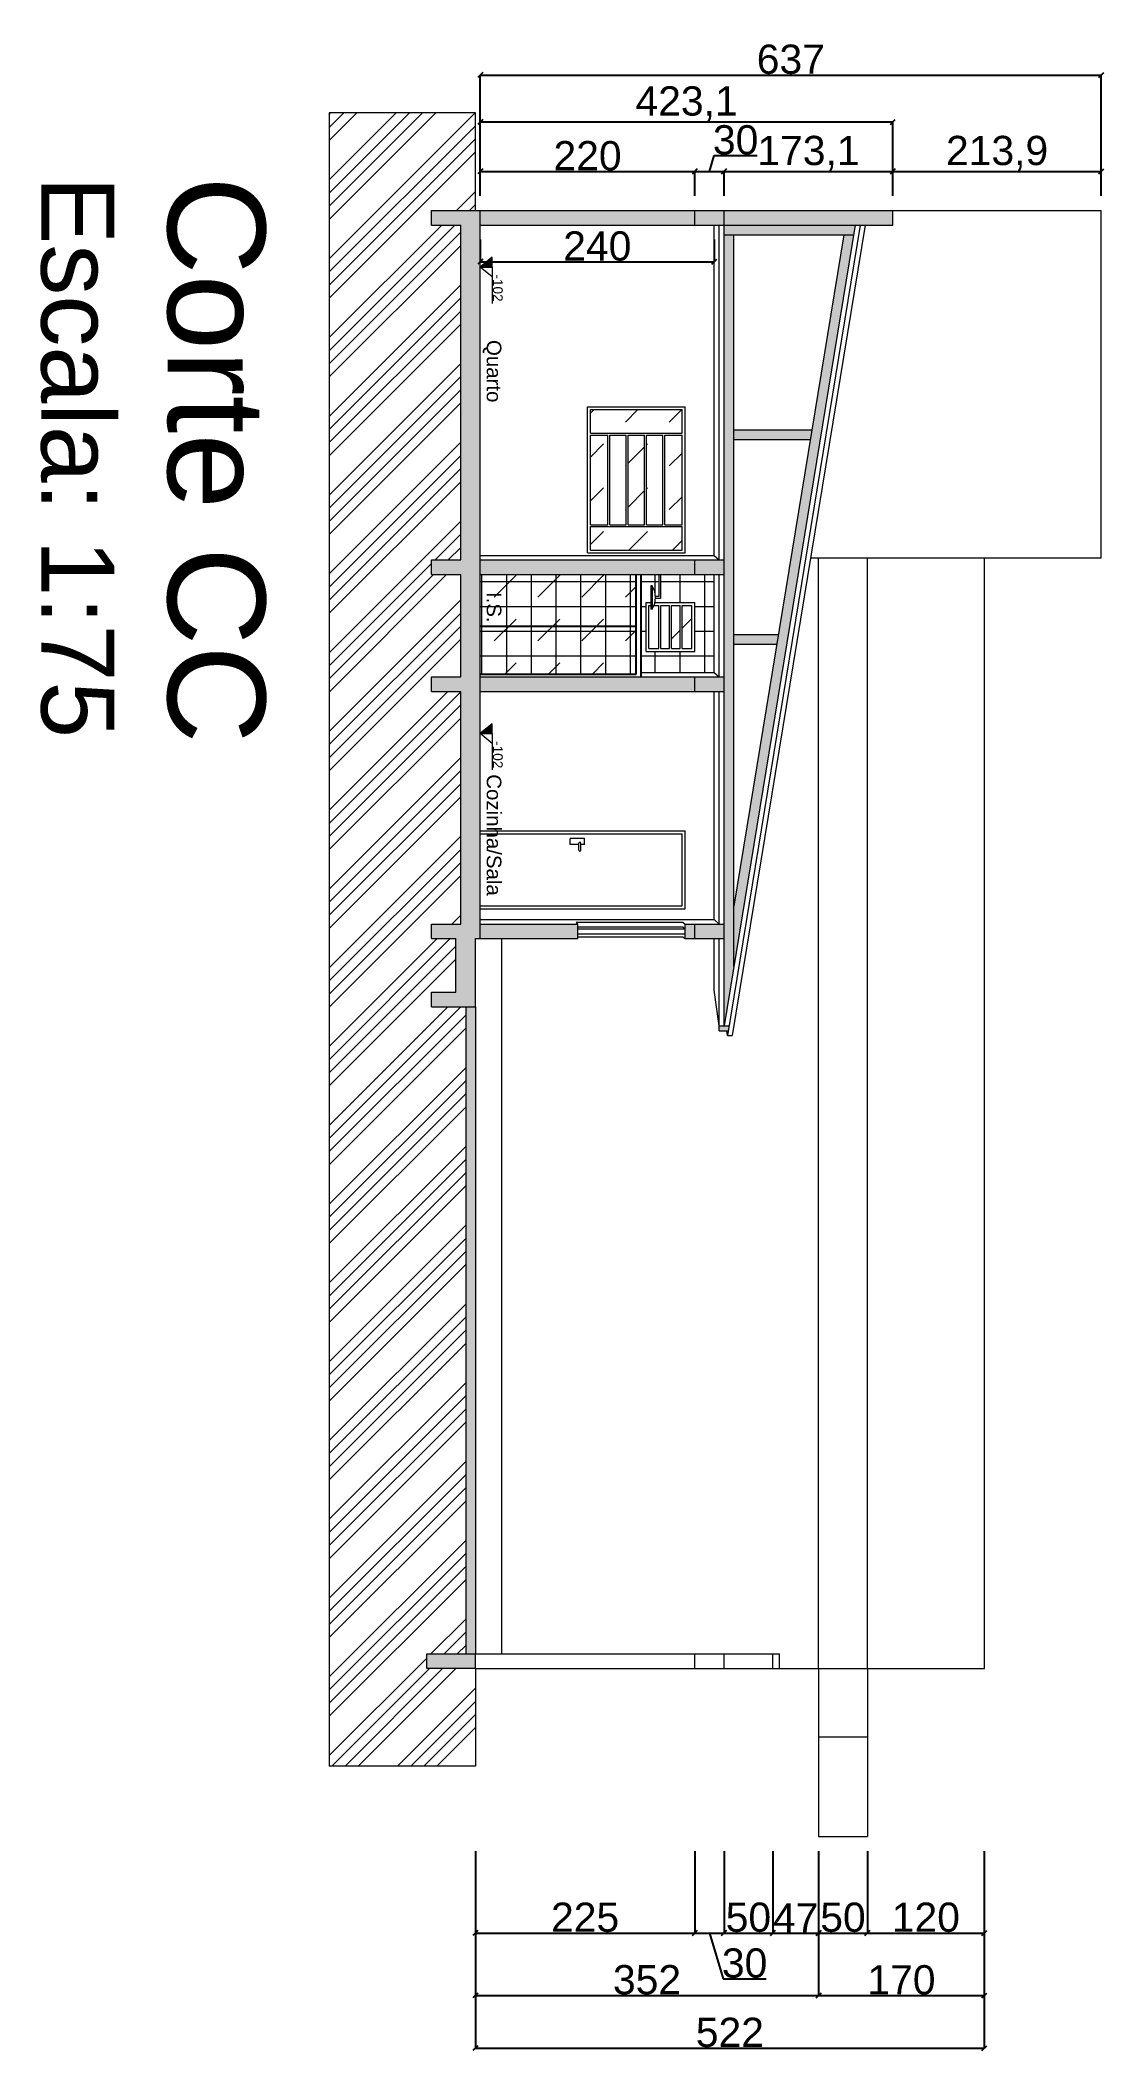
# Model space of a CAD drawing. Header units: millimetres. Extents: x -9997 to 44619, y -1295 to 91103.
# Drawn here: x -9997 to -8906, y 4187 to 6250 of the extents above; entities that cross this region are included whole.
import ezdxf

# ---------------------------------------------------------------- set-up
doc = ezdxf.new("R2010")
doc.units = ezdxf.units.MM
doc.header["$LTSCALE"] = 0.1
doc.layers.get('0').update_dxf_attribs({"lineweight": 5})
for name, color, linetype, lineweight in [('aberturas', 6, 'Continuous', 0), ('alvenaria', 5, 'Continuous', 9), ('alvenaria longe', 253, 'Continuous', 0), ('cota de nivel', 1, 'Continuous', 5), ('Cotas', 250, 'Continuous', 30), ('hachuraAzulejo', 254, 'Continuous', 5), ('Hachuras', 250, 'Continuous', 0), ('Telha Fibrocimento', 252, 'Continuous', 0)]:
    doc.layers.add(name, color=color, linetype=linetype, lineweight=lineweight)
for name, color, linetype in [('ARQ-MOVEIS', 252, 'Continuous'), ('ARQ-NOME-AMBIENTE', 7, 'Continuous'), ('nome de ambiente', 3, 'Continuous')]:
    doc.layers.add(name, color=color, linetype=linetype)
for name, color, linetype, lineweight, true_color in [('corte terreno', 7, 'Continuous', 5, 0x4f342a), ('Forro', 7, 'Continuous', 0, 0x6e4121), ('Madeira Telhado', 7, 'Continuous', 0, 0x924827)]:
    doc.layers.add(name, color=color, linetype=linetype, lineweight=lineweight, true_color=true_color)
doc.styles.get("Standard").update_dxf_attribs({"font": 'arial.ttf'})
doc.styles.add('TITULO-NBC', font='arial.ttf')
doc.dimstyles.new('ISO-25', dxfattribs={"dimtxt": 30, "dimasz": 5, "dimexe": 0, "dimexo": 15, "dimtad": 1, "dimtxsty": 'Standard', "dimblk": 'OBLIQUE', "dimcen": 0, "dimclrd": 7, "dimclre": 7, "dimclrt": 7, "dimadec": 8, "dimazin": 0, "dimtfac": 1, "dimtmove": 0, "dimatfit": 3, "dimldrblk": 'OBLIQUE', "dimfxl": 5, "dimtfillclr": 250, "dimarcsym": 0})
pattern_1 = [(270, (-16782.742, 8844.37), (25.4, -8e-15), []), (360, (-16782.742, 8844.37), (8e-15, 25.4), [])]
pattern_2 = [(225, (-16782.742, 8844.37), (-9e-15, -44.90128), [31.75, -31.75])]

msp = doc.modelspace()

# ---------------------------------------------------------------- texts
at = {"layer": 'ARQ-NOME-AMBIENTE', "color": 5, "transparency": 33554687, "style": 'TITULO-NBC'}
for s, p in [('Quarto', (-9538.834, 5942.675)), ('I.S.', (-9538.834, 5684.139)), ('Cozinha/Sala', (-9538.834, 5497.131))]:
    msp.add_text(s, height=15, rotation=270, dxfattribs=at).set_placement(p)
at = {"layer": 'cota de nivel', "lineweight": 5, "transparency": 33554687, "char_height": 10, "attachment_point": 1, "rotation": 270}
for insert in [(-9522.42, 6009.975), (-9522.42, 5531.163)]:
    msp.add_mtext_dynamic_manual_height_columns('-102', width=13.84742, gutter_width=50, heights=[0], dxfattribs=dict(at, insert=insert))
at = {"layer": 'nome de ambiente', "color": 18, "lineweight": 0, "true_color": 0x000000}
for s, height, p in [('Escala: 1:75', 75, (-9995.738, 6110.747)), ('Corte CC', 100, (-9865.975, 6110.747))]:
    msp.add_text(s, height=height, rotation=270, dxfattribs=at).set_placement(p)

# ---------------------------------------------------------------- blocks, each defined once
blk = doc.blocks.new('_Oblique')
at = {"color": 0, "linetype": 'ByBlock', "lineweight": -2}
blk.add_line((-0.5, -0.5), (0.5, 0.5), dxfattribs=at)
blk = doc.blocks.new('*D179')
at = {"layer": 'alvenaria', "color": 7, "linetype": 'ByBlock', "lineweight": -2, "transparency": 16777216}
for p, q in [((-9545.4, 6090.6), (-9545.4, 6115.6)), ((-9325.4, 6090.6), (-9325.4, 6115.6))]:
    blk.add_line(p, q, dxfattribs=at)
at = {"layer": 'alvenaria', "color": 7, "lineweight": -2, "transparency": 16777216}
blk.add_line((-9545.4, 6115.6), (-9325.4, 6115.6), dxfattribs=at)
at = {"layer": 'Defpoints', "color": 0, "linetype": 'ByBlock', "transparency": 16777216}
for p in [(-9325.4, 6115.6), (-9545.4, 6075.6), (-9325.4, 6075.6)]:
    blk.add_point(p, dxfattribs=at)
at = {"layer": 'alvenaria', "color": 7, "linetype": 'ByBlock', "lineweight": -2, "transparency": 16777216, "xscale": 5, "yscale": 5, "zscale": 5, "rotation": 180}
blk.add_blockref('_Oblique', (-9545.4, 6115.6), dxfattribs=at)
at = {"layer": 'alvenaria', "color": 7, "linetype": 'ByBlock', "lineweight": -2, "transparency": 16777216, "xscale": 5, "yscale": 5, "zscale": 5}
blk.add_blockref('_Oblique', (-9325.4, 6115.6), dxfattribs=at)
at = {"layer": 'alvenaria', "color": 7, "linetype": 'ByBlock', "transparency": 16777216, "insert": (-9435.4, 6131.5), "char_height": 30, "attachment_point": 5}
blk.add_mtext('220', dxfattribs=at)
blk = doc.blocks.new('*D180')
at = {"layer": 'alvenaria', "color": 7, "lineweight": -2, "transparency": 16777216}
for p, q in [((-9310.4, 6115.6), (-9305.5, 6131.9)), ((-9305.5, 6131.9), (-9261.4, 6131.9)), ((-9325.4, 6115.6), (-9295.4, 6115.6))]:
    blk.add_line(p, q, dxfattribs=at)
at = {"layer": 'alvenaria', "color": 7, "linetype": 'ByBlock', "lineweight": -2, "transparency": 16777216}
for p, q in [((-9325.4, 6090.6), (-9325.4, 6115.6)), ((-9295.4, 6090.6), (-9295.4, 6115.6))]:
    blk.add_line(p, q, dxfattribs=at)
at = {"layer": 'Defpoints', "color": 0, "linetype": 'ByBlock', "transparency": 16777216}
for p in [(-9295.4, 6115.6), (-9325.4, 6075.6), (-9295.4, 6075.6)]:
    blk.add_point(p, dxfattribs=at)
at = {"layer": 'alvenaria', "color": 7, "linetype": 'ByBlock', "lineweight": -2, "transparency": 16777216, "xscale": 5, "yscale": 5, "zscale": 5, "rotation": 180}
blk.add_blockref('_Oblique', (-9325.4, 6115.6), dxfattribs=at)
at = {"layer": 'alvenaria', "color": 7, "linetype": 'ByBlock', "lineweight": -2, "transparency": 16777216, "xscale": 5, "yscale": 5, "zscale": 5}
blk.add_blockref('_Oblique', (-9295.4, 6115.6), dxfattribs=at)
at = {"layer": 'alvenaria', "color": 7, "linetype": 'ByBlock', "transparency": 16777216, "insert": (-9283.5, 6147.8), "char_height": 30, "attachment_point": 5}
blk.add_mtext('30', dxfattribs=at)
blk = doc.blocks.new('*D181')
at = {"layer": 'alvenaria', "color": 7, "linetype": 'ByBlock', "lineweight": -2, "transparency": 16777216}
for p, q in [((-9295.4, 6090.6), (-9295.4, 6115.6)), ((-9122.3, 6090.6), (-9122.3, 6115.6))]:
    blk.add_line(p, q, dxfattribs=at)
at = {"layer": 'alvenaria', "color": 7, "lineweight": -2, "transparency": 16777216}
blk.add_line((-9295.4, 6115.6), (-9122.3, 6115.6), dxfattribs=at)
at = {"layer": 'Defpoints', "color": 0, "linetype": 'ByBlock', "transparency": 16777216}
for p in [(-9122.3, 6115.6), (-9295.4, 6075.6), (-9122.3, 6075.6)]:
    blk.add_point(p, dxfattribs=at)
at = {"layer": 'alvenaria', "color": 7, "linetype": 'ByBlock', "lineweight": -2, "transparency": 16777216, "xscale": 5, "yscale": 5, "zscale": 5, "rotation": 180}
blk.add_blockref('_Oblique', (-9295.4, 6115.6), dxfattribs=at)
at = {"layer": 'alvenaria', "color": 7, "linetype": 'ByBlock', "lineweight": -2, "transparency": 16777216, "xscale": 5, "yscale": 5, "zscale": 5}
blk.add_blockref('_Oblique', (-9122.3, 6115.6), dxfattribs=at)
at = {"layer": 'alvenaria', "color": 7, "linetype": 'ByBlock', "transparency": 16777216, "insert": (-9208.8, 6134.3), "char_height": 30, "attachment_point": 5}
blk.add_mtext('173,1', dxfattribs=at)
blk = doc.blocks.new('*D182')
at = {"layer": 'alvenaria', "color": 7, "linetype": 'ByBlock', "lineweight": -2, "transparency": 16777216}
for p, q in [((-9122.3, 6090.6), (-9122.3, 6115.6)), ((-8908.4, 6090.6), (-8908.4, 6115.6))]:
    blk.add_line(p, q, dxfattribs=at)
at = {"layer": 'alvenaria', "color": 7, "lineweight": -2, "transparency": 16777216}
blk.add_line((-9122.3, 6115.6), (-8908.4, 6115.6), dxfattribs=at)
at = {"layer": 'Defpoints', "color": 0, "linetype": 'ByBlock', "transparency": 16777216}
for p in [(-8908.4, 6115.6), (-9122.3, 6075.6), (-8908.4, 6075.6)]:
    blk.add_point(p, dxfattribs=at)
at = {"layer": 'alvenaria', "color": 7, "linetype": 'ByBlock', "lineweight": -2, "transparency": 16777216, "xscale": 5, "yscale": 5, "zscale": 5, "rotation": 180}
blk.add_blockref('_Oblique', (-9122.3, 6115.6), dxfattribs=at)
at = {"layer": 'alvenaria', "color": 7, "linetype": 'ByBlock', "lineweight": -2, "transparency": 16777216, "xscale": 5, "yscale": 5, "zscale": 5}
blk.add_blockref('_Oblique', (-8908.4, 6115.6), dxfattribs=at)
at = {"layer": 'alvenaria', "color": 7, "linetype": 'ByBlock', "transparency": 16777216, "insert": (-9015.3, 6134.3), "char_height": 30, "attachment_point": 5}
blk.add_mtext('213,9', dxfattribs=at)
blk = doc.blocks.new('*D183')
at = {"layer": 'alvenaria', "color": 7, "linetype": 'ByBlock', "lineweight": -2, "transparency": 16777216}
for p, q in [((-9545.4, 6090.6), (-9545.4, 6166.4)), ((-9122.3, 6090.6), (-9122.3, 6166.4))]:
    blk.add_line(p, q, dxfattribs=at)
at = {"layer": 'alvenaria', "color": 7, "lineweight": -2, "transparency": 16777216}
blk.add_line((-9545.4, 6166.4), (-9122.3, 6166.4), dxfattribs=at)
at = {"layer": 'Defpoints', "color": 0, "linetype": 'ByBlock', "transparency": 16777216}
for p in [(-9122.3, 6166.4), (-9545.4, 6075.6), (-9122.3, 6075.6)]:
    blk.add_point(p, dxfattribs=at)
at = {"layer": 'alvenaria', "color": 7, "linetype": 'ByBlock', "lineweight": -2, "transparency": 16777216, "xscale": 5, "yscale": 5, "zscale": 5, "rotation": 180}
blk.add_blockref('_Oblique', (-9545.4, 6166.4), dxfattribs=at)
at = {"layer": 'alvenaria', "color": 7, "linetype": 'ByBlock', "lineweight": -2, "transparency": 16777216, "xscale": 5, "yscale": 5, "zscale": 5}
blk.add_blockref('_Oblique', (-9122.3, 6166.4), dxfattribs=at)
at = {"layer": 'alvenaria', "color": 7, "linetype": 'ByBlock', "transparency": 16777216, "insert": (-9333.8, 6185.1), "char_height": 30, "attachment_point": 5}
blk.add_mtext('423,1', dxfattribs=at)
blk = doc.blocks.new('*D184')
at = {"layer": 'alvenaria', "color": 7, "linetype": 'ByBlock', "lineweight": -2, "transparency": 16777216}
for p, q in [((-9545.4, 6090.6), (-9545.4, 6214.5)), ((-8908.4, 6090.6), (-8908.4, 6214.5))]:
    blk.add_line(p, q, dxfattribs=at)
at = {"layer": 'alvenaria', "color": 7, "lineweight": -2, "transparency": 16777216}
blk.add_line((-9545.4, 6214.5), (-8908.4, 6214.5), dxfattribs=at)
at = {"layer": 'Defpoints', "color": 0, "linetype": 'ByBlock', "transparency": 16777216}
for p in [(-8908.4, 6214.5), (-9545.4, 6075.6), (-8908.4, 6075.6)]:
    blk.add_point(p, dxfattribs=at)
at = {"layer": 'alvenaria', "color": 7, "linetype": 'ByBlock', "lineweight": -2, "transparency": 16777216, "xscale": 5, "yscale": 5, "zscale": 5, "rotation": 180}
blk.add_blockref('_Oblique', (-9545.4, 6214.5), dxfattribs=at)
at = {"layer": 'alvenaria', "color": 7, "linetype": 'ByBlock', "lineweight": -2, "transparency": 16777216, "xscale": 5, "yscale": 5, "zscale": 5}
blk.add_blockref('_Oblique', (-8908.4, 6214.5), dxfattribs=at)
at = {"layer": 'alvenaria', "color": 7, "linetype": 'ByBlock', "transparency": 16777216, "insert": (-9226.9, 6230.5), "char_height": 30, "attachment_point": 5}
blk.add_mtext('637', dxfattribs=at)
blk = doc.blocks.new('*D185')
at = {"layer": 'alvenaria', "color": 7, "linetype": 'ByBlock', "lineweight": -2, "transparency": 16777216}
for p, q in [((-9545.4, 6045.6), (-9545.4, 6023)), ((-9305.4, 6045.6), (-9305.4, 6023))]:
    blk.add_line(p, q, dxfattribs=at)
at = {"layer": 'alvenaria', "color": 7, "lineweight": -2, "transparency": 16777216}
blk.add_line((-9545.4, 6023), (-9305.4, 6023), dxfattribs=at)
at = {"layer": 'Defpoints', "color": 0, "linetype": 'ByBlock', "transparency": 16777216}
for p in [(-9545.4, 6060.6), (-9305.4, 6060.6), (-9305.4, 6023)]:
    blk.add_point(p, dxfattribs=at)
at = {"layer": 'alvenaria', "color": 7, "linetype": 'ByBlock', "lineweight": -2, "transparency": 16777216, "xscale": 5, "yscale": 5, "zscale": 5, "rotation": 180}
blk.add_blockref('_Oblique', (-9545.4, 6023), dxfattribs=at)
at = {"layer": 'alvenaria', "color": 7, "linetype": 'ByBlock', "lineweight": -2, "transparency": 16777216, "xscale": 5, "yscale": 5, "zscale": 5}
blk.add_blockref('_Oblique', (-9305.4, 6023), dxfattribs=at)
at = {"layer": 'alvenaria', "color": 7, "linetype": 'ByBlock', "transparency": 16777216, "insert": (-9425.4, 6038.9), "char_height": 30, "attachment_point": 5}
blk.add_mtext('240', dxfattribs=at)
blk = doc.blocks.new('*D160')
at = {"layer": 'alvenaria', "color": 7, "linetype": 'ByBlock', "lineweight": -2, "transparency": 16777216}
for p, q in [((-9550.4, 4392.5), (-9550.4, 4308.4)), ((-9325.4, 4392.5), (-9325.4, 4308.4))]:
    blk.add_line(p, q, dxfattribs=at)
at = {"layer": 'alvenaria', "color": 7, "lineweight": -2, "transparency": 16777216}
blk.add_line((-9550.4, 4308.4), (-9325.4, 4308.4), dxfattribs=at)
at = {"layer": 'Defpoints', "color": 0, "linetype": 'ByBlock', "transparency": 16777216}
for p in [(-9550.4, 4407.5), (-9325.4, 4407.5), (-9325.4, 4308.4)]:
    blk.add_point(p, dxfattribs=at)
at = {"layer": 'alvenaria', "color": 7, "linetype": 'ByBlock', "lineweight": -2, "transparency": 16777216, "xscale": 5, "yscale": 5, "zscale": 5, "rotation": 180}
blk.add_blockref('_Oblique', (-9550.4, 4308.4), dxfattribs=at)
at = {"layer": 'alvenaria', "color": 7, "linetype": 'ByBlock', "lineweight": -2, "transparency": 16777216, "xscale": 5, "yscale": 5, "zscale": 5}
blk.add_blockref('_Oblique', (-9325.4, 4308.4), dxfattribs=at)
at = {"layer": 'alvenaria', "color": 7, "linetype": 'ByBlock', "transparency": 16777216, "insert": (-9437.9, 4324.4), "char_height": 30, "attachment_point": 5}
blk.add_mtext('225', dxfattribs=at)
blk = doc.blocks.new('*D161')
at = {"layer": 'alvenaria', "color": 7, "linetype": 'ByBlock', "lineweight": -2, "transparency": 16777216}
for p, q in [((-9325.4, 4392.5), (-9325.4, 4308.4)), ((-9295.4, 4392.5), (-9295.4, 4308.4))]:
    blk.add_line(p, q, dxfattribs=at)
at = {"layer": 'alvenaria', "color": 7, "lineweight": -2, "transparency": 16777216}
for p, q in [((-9325.4, 4308.4), (-9295.4, 4308.4)), ((-9310.4, 4308.4), (-9296.3, 4261.5)), ((-9296.3, 4261.5), (-9252.2, 4261.5))]:
    blk.add_line(p, q, dxfattribs=at)
at = {"layer": 'Defpoints', "color": 0, "linetype": 'ByBlock', "transparency": 16777216}
for p in [(-9325.4, 4407.5), (-9295.4, 4407.5), (-9295.4, 4308.4)]:
    blk.add_point(p, dxfattribs=at)
at = {"layer": 'alvenaria', "color": 7, "linetype": 'ByBlock', "lineweight": -2, "transparency": 16777216, "xscale": 5, "yscale": 5, "zscale": 5, "rotation": 180}
blk.add_blockref('_Oblique', (-9325.4, 4308.4), dxfattribs=at)
at = {"layer": 'alvenaria', "color": 7, "linetype": 'ByBlock', "lineweight": -2, "transparency": 16777216, "xscale": 5, "yscale": 5, "zscale": 5}
blk.add_blockref('_Oblique', (-9295.4, 4308.4), dxfattribs=at)
at = {"layer": 'alvenaria', "color": 7, "linetype": 'ByBlock', "transparency": 16777216, "insert": (-9274.3, 4277.4), "char_height": 30, "attachment_point": 5}
blk.add_mtext('30', dxfattribs=at)
blk = doc.blocks.new('*D162')
at = {"layer": 'alvenaria', "color": 7, "linetype": 'ByBlock', "lineweight": -2, "transparency": 16777216}
for p, q in [((-9295.4, 4392.5), (-9295.4, 4308.4)), ((-9245.4, 4392.5), (-9245.4, 4308.4))]:
    blk.add_line(p, q, dxfattribs=at)
at = {"layer": 'alvenaria', "color": 7, "lineweight": -2, "transparency": 16777216}
blk.add_line((-9295.4, 4308.4), (-9245.4, 4308.4), dxfattribs=at)
at = {"layer": 'Defpoints', "color": 0, "linetype": 'ByBlock', "transparency": 16777216}
for p in [(-9295.4, 4407.5), (-9245.4, 4407.5), (-9245.4, 4308.4)]:
    blk.add_point(p, dxfattribs=at)
at = {"layer": 'alvenaria', "color": 7, "linetype": 'ByBlock', "lineweight": -2, "transparency": 16777216, "xscale": 5, "yscale": 5, "zscale": 5, "rotation": 180}
blk.add_blockref('_Oblique', (-9295.4, 4308.4), dxfattribs=at)
at = {"layer": 'alvenaria', "color": 7, "linetype": 'ByBlock', "lineweight": -2, "transparency": 16777216, "xscale": 5, "yscale": 5, "zscale": 5}
blk.add_blockref('_Oblique', (-9245.4, 4308.4), dxfattribs=at)
at = {"layer": 'alvenaria', "color": 7, "linetype": 'ByBlock', "transparency": 16777216, "insert": (-9270.4, 4324.4), "char_height": 30, "attachment_point": 5}
blk.add_mtext('50', dxfattribs=at)
blk = doc.blocks.new('*D186')
at = {"layer": 'alvenaria', "color": 7, "linetype": 'ByBlock', "lineweight": -2, "transparency": 16777216}
for p, q in [((-9245.4, 4392.5), (-9245.4, 4308.4)), ((-9198.4, 4392.5), (-9198.4, 4308.4))]:
    blk.add_line(p, q, dxfattribs=at)
at = {"layer": 'alvenaria', "color": 7, "lineweight": -2, "transparency": 16777216}
blk.add_line((-9245.4, 4308.4), (-9198.4, 4308.4), dxfattribs=at)
at = {"layer": 'Defpoints', "color": 0, "linetype": 'ByBlock', "transparency": 16777216}
for p in [(-9245.4, 4407.5), (-9198.4, 4407.5), (-9198.4, 4308.4)]:
    blk.add_point(p, dxfattribs=at)
at = {"layer": 'alvenaria', "color": 7, "linetype": 'ByBlock', "lineweight": -2, "transparency": 16777216, "xscale": 5, "yscale": 5, "zscale": 5, "rotation": 180}
blk.add_blockref('_Oblique', (-9245.4, 4308.4), dxfattribs=at)
at = {"layer": 'alvenaria', "color": 7, "linetype": 'ByBlock', "lineweight": -2, "transparency": 16777216, "xscale": 5, "yscale": 5, "zscale": 5}
blk.add_blockref('_Oblique', (-9198.4, 4308.4), dxfattribs=at)
at = {"layer": 'alvenaria', "color": 7, "linetype": 'ByBlock', "transparency": 16777216, "insert": (-9221.9, 4324), "char_height": 30, "attachment_point": 5}
blk.add_mtext('47', dxfattribs=at)
blk = doc.blocks.new('*D187')
at = {"layer": 'alvenaria', "color": 7, "linetype": 'ByBlock', "lineweight": -2, "transparency": 16777216}
for p, q in [((-9198.4, 4392.5), (-9198.4, 4308.4)), ((-9148.4, 4392.5), (-9148.4, 4308.4))]:
    blk.add_line(p, q, dxfattribs=at)
at = {"layer": 'alvenaria', "color": 7, "lineweight": -2, "transparency": 16777216}
blk.add_line((-9198.4, 4308.4), (-9148.4, 4308.4), dxfattribs=at)
at = {"layer": 'Defpoints', "color": 0, "linetype": 'ByBlock', "transparency": 16777216}
for p in [(-9198.4, 4407.5), (-9148.4, 4407.5), (-9148.4, 4308.4)]:
    blk.add_point(p, dxfattribs=at)
at = {"layer": 'alvenaria', "color": 7, "linetype": 'ByBlock', "lineweight": -2, "transparency": 16777216, "xscale": 5, "yscale": 5, "zscale": 5, "rotation": 180}
blk.add_blockref('_Oblique', (-9198.4, 4308.4), dxfattribs=at)
at = {"layer": 'alvenaria', "color": 7, "linetype": 'ByBlock', "lineweight": -2, "transparency": 16777216, "xscale": 5, "yscale": 5, "zscale": 5}
blk.add_blockref('_Oblique', (-9148.4, 4308.4), dxfattribs=at)
at = {"layer": 'alvenaria', "color": 7, "linetype": 'ByBlock', "transparency": 16777216, "insert": (-9173.4, 4324.4), "char_height": 30, "attachment_point": 5}
blk.add_mtext('50', dxfattribs=at)
blk = doc.blocks.new('*D188')
at = {"layer": 'alvenaria', "color": 7, "linetype": 'ByBlock', "lineweight": -2, "transparency": 16777216}
for p, q in [((-9148.4, 4392.5), (-9148.4, 4308.4)), ((-9028.4, 4392.5), (-9028.4, 4308.4))]:
    blk.add_line(p, q, dxfattribs=at)
at = {"layer": 'alvenaria', "color": 7, "lineweight": -2, "transparency": 16777216}
blk.add_line((-9148.4, 4308.4), (-9028.4, 4308.4), dxfattribs=at)
at = {"layer": 'Defpoints', "color": 0, "linetype": 'ByBlock', "transparency": 16777216}
for p in [(-9148.4, 4407.5), (-9028.4, 4407.5), (-9028.4, 4308.4)]:
    blk.add_point(p, dxfattribs=at)
at = {"layer": 'alvenaria', "color": 7, "linetype": 'ByBlock', "lineweight": -2, "transparency": 16777216, "xscale": 5, "yscale": 5, "zscale": 5, "rotation": 180}
blk.add_blockref('_Oblique', (-9148.4, 4308.4), dxfattribs=at)
at = {"layer": 'alvenaria', "color": 7, "linetype": 'ByBlock', "lineweight": -2, "transparency": 16777216, "xscale": 5, "yscale": 5, "zscale": 5}
blk.add_blockref('_Oblique', (-9028.4, 4308.4), dxfattribs=at)
at = {"layer": 'alvenaria', "color": 7, "linetype": 'ByBlock', "transparency": 16777216, "insert": (-9088.4, 4324.4), "char_height": 30, "attachment_point": 5}
blk.add_mtext('120', dxfattribs=at)
blk = doc.blocks.new('*D189')
at = {"layer": 'alvenaria', "color": 7, "linetype": 'ByBlock', "lineweight": -2, "transparency": 16777216}
for p, q in [((-9550.4, 4392.5), (-9550.4, 4244.3)), ((-9198.4, 4392.5), (-9198.4, 4244.3))]:
    blk.add_line(p, q, dxfattribs=at)
at = {"layer": 'alvenaria', "color": 7, "lineweight": -2, "transparency": 16777216}
blk.add_line((-9550.4, 4244.3), (-9198.4, 4244.3), dxfattribs=at)
at = {"layer": 'Defpoints', "color": 0, "linetype": 'ByBlock', "transparency": 16777216}
for p in [(-9550.4, 4407.5), (-9198.4, 4407.5), (-9198.4, 4244.3)]:
    blk.add_point(p, dxfattribs=at)
at = {"layer": 'alvenaria', "color": 7, "linetype": 'ByBlock', "lineweight": -2, "transparency": 16777216, "xscale": 5, "yscale": 5, "zscale": 5, "rotation": 180}
blk.add_blockref('_Oblique', (-9550.4, 4244.3), dxfattribs=at)
at = {"layer": 'alvenaria', "color": 7, "linetype": 'ByBlock', "lineweight": -2, "transparency": 16777216, "xscale": 5, "yscale": 5, "zscale": 5}
blk.add_blockref('_Oblique', (-9198.4, 4244.3), dxfattribs=at)
at = {"layer": 'alvenaria', "color": 7, "linetype": 'ByBlock', "transparency": 16777216, "insert": (-9374.4, 4260.3), "char_height": 30, "attachment_point": 5}
blk.add_mtext('352', dxfattribs=at)
blk = doc.blocks.new('*D190')
at = {"layer": 'alvenaria', "color": 7, "linetype": 'ByBlock', "lineweight": -2, "transparency": 16777216}
for p, q in [((-9198.4, 4392.5), (-9198.4, 4244.3)), ((-9028.4, 4392.5), (-9028.4, 4244.3))]:
    blk.add_line(p, q, dxfattribs=at)
at = {"layer": 'alvenaria', "color": 7, "lineweight": -2, "transparency": 16777216}
blk.add_line((-9198.4, 4244.3), (-9028.4, 4244.3), dxfattribs=at)
at = {"layer": 'Defpoints', "color": 0, "linetype": 'ByBlock', "transparency": 16777216}
for p in [(-9198.4, 4407.5), (-9028.4, 4407.5), (-9028.4, 4244.3)]:
    blk.add_point(p, dxfattribs=at)
at = {"layer": 'alvenaria', "color": 7, "linetype": 'ByBlock', "lineweight": -2, "transparency": 16777216, "xscale": 5, "yscale": 5, "zscale": 5, "rotation": 180}
blk.add_blockref('_Oblique', (-9198.4, 4244.3), dxfattribs=at)
at = {"layer": 'alvenaria', "color": 7, "linetype": 'ByBlock', "lineweight": -2, "transparency": 16777216, "xscale": 5, "yscale": 5, "zscale": 5}
blk.add_blockref('_Oblique', (-9028.4, 4244.3), dxfattribs=at)
at = {"layer": 'alvenaria', "color": 7, "linetype": 'ByBlock', "transparency": 16777216, "insert": (-9113.4, 4260.2), "char_height": 30, "attachment_point": 5}
blk.add_mtext('170', dxfattribs=at)
blk = doc.blocks.new('*D191')
at = {"layer": 'alvenaria', "color": 7, "linetype": 'ByBlock', "lineweight": -2, "transparency": 16777216}
for p, q in [((-9550.4, 4392.5), (-9550.4, 4190.3)), ((-9028.4, 4392.5), (-9028.4, 4190.3))]:
    blk.add_line(p, q, dxfattribs=at)
at = {"layer": 'alvenaria', "color": 7, "lineweight": -2, "transparency": 16777216}
blk.add_line((-9550.4, 4190.3), (-9028.4, 4190.3), dxfattribs=at)
at = {"layer": 'Defpoints', "color": 0, "linetype": 'ByBlock', "transparency": 16777216}
for p in [(-9550.4, 4407.5), (-9028.4, 4407.5), (-9028.4, 4190.3)]:
    blk.add_point(p, dxfattribs=at)
at = {"layer": 'alvenaria', "color": 7, "linetype": 'ByBlock', "lineweight": -2, "transparency": 16777216, "xscale": 5, "yscale": 5, "zscale": 5, "rotation": 180}
blk.add_blockref('_Oblique', (-9550.4, 4190.3), dxfattribs=at)
at = {"layer": 'alvenaria', "color": 7, "linetype": 'ByBlock', "lineweight": -2, "transparency": 16777216, "xscale": 5, "yscale": 5, "zscale": 5}
blk.add_blockref('_Oblique', (-9028.4, 4190.3), dxfattribs=at)
at = {"layer": 'alvenaria', "color": 7, "linetype": 'ByBlock', "transparency": 16777216, "insert": (-9289.4, 4206.3), "char_height": 30, "attachment_point": 5}
blk.add_mtext('522', dxfattribs=at)

# ---------------------------------------------------------------- dimensions: what is measured, and where the dimension line sits
at = {"layer": 'alvenaria', "color": 30, "linetype": 'ByBlock', "true_color": 0xf26722}
for base, p1, p2, picture, middle in [((-8908.393, 6214.544), (-9545.393, 6075.602), (-8908.393, 6075.602), '*D184', (-9226.893, 6230.496)), ((-9122.29, 6166.444), (-9545.393, 6075.602), (-9122.29, 6075.602), '*D183', (-9333.841, 6185.097)), ((-9325.393, 6115.602), (-9545.393, 6075.602), (-9325.393, 6075.602), '*D179', (-9435.393, 6131.544)), ((-9305.393, 6022.962), (-9545.393, 6060.602), (-9305.393, 6060.602), '*D185', (-9425.393, 6038.904)), ((-9325.393, 4308.417), (-9550.393, 4407.457), (-9325.393, 4407.457), '*D160', (-9437.893, 4324.359)), ((-9028.393, 4190.314), (-9550.393, 4407.457), (-9028.393, 4407.457), '*D191', (-9289.393, 4206.256))]:
    dim = msp.add_linear_dim(base=base, p1=p1, p2=p2, dimstyle='ISO-25', dxfattribs=at)
    dim.commit()
    dim.dimension.update_dxf_attribs({"geometry": picture, "text_midpoint": middle})
for base, p1, p2, picture, middle in [((-9295.393, 6115.602), (-9325.393, 6075.602), (-9295.393, 6075.602), '*D180', (-9304.888, 6147.819)), ((-9122.29, 6115.602), (-9295.393, 6075.602), (-9122.29, 6075.602), '*D181', (-9208.841, 6134.255)), ((-8908.393, 6115.602), (-9122.29, 6075.602), (-8908.393, 6075.602), '*D182', (-9015.341, 6134.255)), ((-9295.393, 4308.417), (-9325.393, 4407.457), (-9295.393, 4407.457), '*D161', (-9295.692, 4277.449)), ((-9245.393, 4308.417), (-9295.393, 4407.457), (-9245.393, 4407.457), '*D162', (-9270.393, 4324.359)), ((-9198.393, 4308.417), (-9245.393, 4407.457), (-9198.393, 4407.457), '*D186', (-9221.893, 4324.042)), ((-9148.393, 4308.417), (-9198.393, 4407.457), (-9148.393, 4407.457), '*D187', (-9173.393, 4324.359)), ((-9028.393, 4244.3), (-9198.393, 4407.457), (-9028.393, 4407.457), '*D190', (-9113.393, 4260.243)), ((-9028.393, 4308.417), (-9148.393, 4407.457), (-9028.393, 4407.457), '*D188', (-9088.393, 4324.359))]:
    dim = msp.add_linear_dim(base=base, p1=p1, p2=p2, dimstyle='ISO-25', override={"dimtmove": 1}, dxfattribs=at)
    dim.commit()
    dim.dimension.update_dxf_attribs({"geometry": picture, "text_midpoint": middle})
dim = msp.add_linear_dim(base=(-9198.393, 4244.3), p1=(-9550.393, 4407.457), p2=(-9198.393, 4407.457), dimstyle='ISO-25', dxfattribs=at)
dim.commit()
dim.dimension.update_dxf_attribs({"geometry": '*D189', "text_midpoint": (-9374.393, 4244.3), "dimtype": 160})

# ---------------------------------------------------------------- hatches: boundary and pattern name
at = {"layer": 'cota de nivel', "linetype": 'ByBlock'}
h = msp.add_hatch(color=256, dxfattribs=at)
h.dxf.hatch_style = 1
h.paths.add_polyline_path([(-9533.368, 6017.462), (-9533.368, 6027.462), (-9545.393, 6017.462)])
h = msp.add_hatch(color=256, dxfattribs=at)
h.dxf.hatch_style = 1
h.paths.add_polyline_path([(-9533.368, 5538.832), (-9533.368, 5548.832), (-9545.393, 5538.832)])
at = {"layer": 'Cotas', "linetype": 'ByBlock', "true_color": 0x939598}
h = msp.add_hatch(color=252, dxfattribs=at)
h.dxf.hatch_style = 1
h.paths.add_polyline_path([(-9325.393, 6075.602), (-9545.393, 6075.602), (-9545.393, 6060.602), (-9325.393, 6060.602)])
h.paths.add_polyline_path([(-9122.29, 6060.602), (-9122.29, 6075.602), (-9295.393, 6075.602), (-9295.393, 6060.602)])
h.paths.add_polyline_path([(-9545.393, 5716.967), (-9545.393, 5701.945), (-9325.393, 5701.945), (-9325.393, 5716.967)])
h.paths.add_polyline_path([(-9325.393, 5596.994), (-9545.393, 5596.994), (-9545.393, 5581.972), (-9325.393, 5581.972)])
h.paths.add_polyline_path([(-9445.393, 5328.516), (-9445.393, 5343.524), (-9545.393, 5343.524), (-9545.393, 5328.516)])
h.paths.add_polyline_path([(-9325.393, 5343.524), (-9335.393, 5343.524), (-9335.393, 5328.516), (-9325.393, 5328.516)])
at = {"layer": 'hachuraAzulejo', "linetype": 'ByBlock', "true_color": 0xc7c8ca}
h = msp.add_hatch(dxfattribs=at)
h.set_pattern_fill('AR-SAND', color=9, scale=0.08, angle=180)
h.set_pattern_definition([(217.5, (-16782.742, 8844.3693), (0.1280025, -3.9153059), [0, -3.08864, 0, -3.4544, 0, -3.302]), (187.5, (-16782.742, 8844.3693), (-3.5961863, -5.7346008), [0, -1.66624, 0, -2.78384, 0, -1.0668]), (147.5, (-16780.2426, 8844.3693), (-6.327939, -0.0114975), [0, -1.016, 0, -3.6576, 0, -4.7752]), (137.5, (-16780.2426, 8844.3693), (-6.1084516, -1.7834346), [0, -0.508, 0, -2.39776, 0, -2.7432])])
h.paths.add_polyline_path([(-9560.393, 4594.689), (-9550.393, 4594.689), (-9550.393, 5258.516), (-9560.393, 5258.516)])
at = {"layer": 'Hachuras', "linetype": 'ByBlock', "true_color": 0x763422}
h = msp.add_hatch(dxfattribs=at)
h.set_pattern_fill('ANSI34', color=17, scale=3, angle=180)
h.set_pattern_definition([(225, (-16782.74, 8844.37), (40.41115, -40.41115), []), (225, (-16796.21, 8844.37), (40.41115, -40.41115), []), (225, (-16809.68, 8844.37), (40.41115, -40.41115), []), (225, (-16823.153, 8844.37), (40.41115, -40.41115), [])])
h.paths.add_polyline_path([(-9560.393, 4594.689), (-9560.393, 5258.516), (-9595.393, 5258.516), (-9595.393, 5273.524), (-9570.393, 5273.524), (-9570.393, 5328.516), (-9595.393, 5328.516), (-9595.393, 5343.524), (-9565.393, 5343.524), (-9565.393, 5581.972), (-9595.393, 5581.972), (-9595.393, 5596.994), (-9565.393, 5596.994), (-9565.393, 5701.945), (-9595.393, 5701.945), (-9595.393, 5716.967), (-9565.393, 5716.967), (-9565.393, 6060.602), (-9595.393, 6060.602), (-9595.393, 6075.602), (-9550.393, 6075.602), (-9550.393, 6175.602), (-9700.393, 6175.602), (-9700.393, 4479.682), (-9550.393, 4479.682), (-9550.393, 4579.682), (-9600.393, 4579.682), (-9600.393, 4594.689)])
at = {"layer": 'Hachuras', "linetype": 'ByBlock', "true_color": 0x000000}
h = msp.add_hatch(dxfattribs=at)
h.set_pattern_fill('AR-CONC', color=18, scale=0.1, angle=180)
h.set_pattern_definition([(230, (-16782.742, 8844.37), (-18.218467, 1.593909), [1.905, -20.955]), (175, (-16782.742, 8844.37), (3.524342, -19.105685), [1.524, -16.76406]), (280.45144, (-16784.26, 8844.502), (-14.694125, -17.511775), [1.619, -17.809024]), (226.1842, (-16782.742, 8839.29), (-27.107904, 4.20423), [2.8575, -31.4325]), (276.63556, (-16785, 8839.64), (-23.74041, -24.74261), [2.4285, -26.71356]), (171.18415, (-16782.742, 8839.29), (-23.74041, -24.74261), [2.286, -25.14597]), (201, (-16785.282, 8840.56), (-15.16144, 10.22652), [1.905, -20.955]), (146, (-16785.282, 8840.56), (-6.180203, -18.418797), [1.524, -16.764]), (251.45144, (-16786.545, 8841.412), (-21.341642, -8.192277), [1.619, -17.808994]), (217.5, (-16782.742, 8844.3693), (-0.3088603, -8.455504), [0, -16.5608, 0, -17.018, 0, -16.8275]), (187.5, (-16782.742, 8844.369), (-6.681966, -10.0180575), [0, -9.7028, 0, -16.1798, 0, -6.4135]), (147.5, (-16777.078, 8844.3693), (-13.5590595, 0.5728744), [0, -6.35, 0, -19.812, 0, -26.289]), (137.5, (-16774.538, 8844.369), (-14.812918, -2.542649), [0, -8.255, 0, -13.1572, 0, -18.669])])
h.paths.add_polyline_path([(-9325.393, 5581.972), (-9295.393, 5581.972), (-9295.393, 5596.994), (-9325.393, 5596.994)])
h.paths.add_polyline_path([(-9325.393, 5701.945), (-9295.393, 5701.945), (-9295.393, 5716.967), (-9325.393, 5716.967)])
h.paths.add_polyline_path([(-9325.393, 5328.516), (-9295.393, 5328.516), (-9295.393, 5343.524), (-9325.393, 5343.524)])
h.paths.add_polyline_path([(-9325.393, 6060.602), (-9295.393, 6060.602), (-9295.393, 6075.602), (-9325.393, 6075.602)])
h.paths.add_polyline_path([(-9570.393, 5258.516), (-9550.393, 5258.516), (-9550.393, 5328.516), (-9545.393, 5328.516), (-9545.393, 6075.602), (-9595.393, 6075.602), (-9595.393, 6060.602), (-9565.393, 6060.602), (-9565.393, 5716.967), (-9595.393, 5716.967), (-9595.393, 5701.945), (-9565.393, 5701.945), (-9565.393, 5596.994), (-9595.393, 5596.994), (-9595.393, 5581.972), (-9565.393, 5581.972), (-9565.393, 5343.524), (-9595.393, 5343.524), (-9595.393, 5328.516), (-9570.393, 5328.516), (-9570.393, 5273.524), (-9595.393, 5273.524), (-9595.393, 5258.516)])
h.paths.add_polyline_path([(-9550.393, 4594.689), (-9600.393, 4594.689), (-9600.393, 4579.682), (-9550.393, 4579.682)])
at = {"layer": 'Hachuras', "linetype": 'ByBlock', "lineweight": 0, "true_color": 0x924827}
h = msp.add_hatch(dxfattribs=at)
h.set_pattern_fill('GOST_WOOD', color=27, angle=270)
h.set_pattern_definition([(360, (-16782.742, 8844.3693), (-1e-15, -6), [10, -2]), (360, (-16784.742, 8842.3693), (-1e-15, -6), [6, -1.5, 3, -1.5]), (360, (-16787.742, 8840.3693), (-1e-15, -6), [10, -2])])
h.paths.add_polyline_path([(-9295.393, 6050.602), (-9162.372, 6050.602), (-9160.733, 6060.602), (-9295.393, 6060.602)])
h.paths.add_polyline_path([(-9285.393, 5840.602), (-9206.927, 5840.602), (-9205.288, 5850.602), (-9285.393, 5850.602)])
h.paths.add_polyline_path([(-9285.393, 5630.602), (-9241.349, 5630.602), (-9239.71, 5640.602), (-9285.393, 5640.602)])
h.paths.add_polyline_path([(-9300.393, 5234.072), (-9291.146, 5234.072), (-9290.326, 5239.072), (-9300.393, 5239.072)])
h = msp.add_hatch(dxfattribs=at)
h.set_pattern_fill('GOST_WOOD', color=27, angle=180)
h.set_pattern_definition([(270, (-16782.742, 8844.3693), (-6, 1e-15), [10, -2]), (270, (-16784.742, 8846.3693), (-6, 1e-15), [6, -1.5, 3, -1.5]), (270, (-16786.742, 8849.3693), (-6, 1e-15), [10, -2])])
h.paths.add_polyline_path([(-9295.393, 5716.967), (-9295.393, 5701.945), (-9295.393, 5596.994), (-9295.393, 5581.972), (-9295.393, 5343.524), (-9295.393, 5328.516), (-9295.393, 5239.072), (-9285.393, 5300.079), (-9285.393, 6050.602), (-9295.393, 6050.602)])
h = msp.add_hatch(dxfattribs=at)
h.set_pattern_fill('GOST_WOOD', color=27, angle=350)
h.set_pattern_definition([(80, (-16782.742, 8844.3693), (5.9088465, -1.041889), [10, -2]), (80, (-16781.1197, 8842.0524), (5.9088465, -1.041889), [6, -1.5, 3, -1.5]), (80, (-16779.671, 8838.751), (5.9088465, -1.041889), [10, -2])])
h.paths.add_polyline_path([(-9285.393, 5361.901), (-9285.393, 5300.079), (-9162.372, 6050.602), (-9172.505, 6050.602)])
at = {"layer": 'Hachuras', "linetype": 'ByBlock'}
h = msp.add_hatch(dxfattribs=at)
h.set_pattern_fill('DASH', color=4, scale=10, angle=225)
h.set_pattern_definition(pattern_2)
h.paths.add_polyline_path([(-9432.393, 5847.187), (-9338.393, 5847.187), (-9338.393, 5871.187), (-9432.393, 5871.187)])
h.paths.add_polyline_path([(-9432.393, 5753.187), (-9414.593, 5753.187), (-9414.593, 5845.187), (-9432.393, 5845.187)])
h.paths.add_polyline_path([(-9412.593, 5753.187), (-9395.793, 5753.187), (-9395.793, 5845.187), (-9412.593, 5845.187)])
h.paths.add_polyline_path([(-9393.793, 5753.187), (-9376.993, 5753.187), (-9376.993, 5845.187), (-9393.793, 5845.187)])
h.paths.add_polyline_path([(-9374.993, 5753.187), (-9358.193, 5753.187), (-9358.193, 5845.187), (-9374.993, 5845.187)])
h.paths.add_polyline_path([(-9356.193, 5753.187), (-9338.393, 5753.187), (-9338.393, 5845.187), (-9356.193, 5845.187)])
h.paths.add_polyline_path([(-9432.393, 5727.187), (-9338.393, 5727.187), (-9338.393, 5751.187), (-9432.393, 5751.187)])
h.paths.add_polyline_path([(-9338.393, 5626.192), (-9328.393, 5626.192), (-9328.393, 5670.354), (-9338.393, 5670.354)])
h.paths.add_polyline_path([(-9349.393, 5626.192), (-9340.393, 5626.192), (-9340.393, 5670.354), (-9349.393, 5670.354)])
h.paths.add_polyline_path([(-9360.393, 5626.192), (-9351.393, 5626.192), (-9351.393, 5670.354), (-9360.393, 5670.354)])
h.paths.add_polyline_path([(-9372.393, 5626.192), (-9362.393, 5626.192), (-9362.393, 5670.354), (-9367.218, 5670.354, -0.04731978), (-9369.135, 5666.569), (-9370.581, 5666.569), (-9370.581, 5670.354), (-9372.393, 5670.354)])
at = {"layer": 'Hachuras', "linetype": 'ByBlock', "true_color": 0xf7f281}
h = msp.add_hatch(dxfattribs=at)
h.set_pattern_fill('ANSI37', color=51, scale=8, angle=225)
h.set_pattern_definition(pattern_1)
h.paths.add_polyline_path([(-9385.393, 5648.994), (-9385.393, 5701.945), (-9545.393, 5701.945), (-9545.393, 5648.994)])
h.paths.add_polyline_path([(-9545.393, 5648.994), (-9545.393, 5599.994), (-9385.393, 5599.994), (-9385.393, 5648.994)])
at = {"layer": 'Hachuras', "linetype": 'ByBlock', "lineweight": 0}
h = msp.add_hatch(dxfattribs=at)
h.set_pattern_fill('DASH', color=4, scale=10, angle=225)
h.set_pattern_definition(pattern_2)
h.paths.add_polyline_path([(-9385.393, 5648.994), (-9385.393, 5701.945), (-9545.393, 5701.945), (-9545.393, 5648.994)])
h.paths.add_polyline_path([(-9545.393, 5648.994), (-9545.393, 5599.994), (-9385.393, 5599.994), (-9385.393, 5648.994)])
at = {"layer": 'Hachuras', "linetype": 'ByBlock', "true_color": 0xf7f281}
h = msp.add_hatch(dxfattribs=at)
h.set_pattern_fill('ANSI37', color=51, scale=8, angle=225)
h.set_pattern_definition(pattern_1)
h.paths.add_polyline_path([(-9380.393, 5601.677), (-9305.393, 5601.677), (-9305.393, 5701.945), (-9360.401, 5701.945), (-9360.401, 5677.524), (-9365.687, 5677.524, -0.04696234), (-9366.276, 5673.354), (-9325.393, 5673.354), (-9325.393, 5623.192), (-9375.393, 5623.192), (-9375.393, 5673.354), (-9370.581, 5673.354), (-9370.581, 5690.569), (-9369.135, 5690.569, -0.131076), (-9365.682, 5679.514), (-9362.391, 5679.514), (-9362.391, 5701.945), (-9380.393, 5701.945)])

# ---------------------------------------------------------------- linework, layer by layer
at = {"layer": 'aberturas', "linetype": 'ByBlock'}
for p, q in [((-9435.393, 5724.187), (-9435.393, 5874.187)), ((-9435.393, 5874.187), (-9335.393, 5874.187)), ((-9432.393, 5847.187), (-9432.393, 5871.187)), ((-9432.393, 5871.187), (-9338.393, 5871.187)), ((-9338.393, 5847.187), (-9338.393, 5871.187)), ((-9335.393, 5724.187), (-9335.393, 5874.187)), ((-9432.393, 5847.187), (-9338.393, 5847.187)), ((-9432.393, 5753.187), (-9432.393, 5845.187)), ((-9432.393, 5845.187), (-9414.593, 5845.187)), ((-9414.593, 5753.187), (-9414.593, 5845.187)), ((-9412.593, 5753.187), (-9412.593, 5845.187)), ((-9412.593, 5845.187), (-9395.793, 5845.187)), ((-9395.793, 5753.187), (-9395.793, 5845.187)), ((-9393.793, 5753.187), (-9393.793, 5845.187)), ((-9393.793, 5845.187), (-9376.993, 5845.187)), ((-9376.993, 5753.187), (-9376.993, 5845.187)), ((-9374.993, 5753.187), (-9374.993, 5845.187)), ((-9374.993, 5845.187), (-9358.193, 5845.187)), ((-9358.193, 5753.187), (-9358.193, 5845.187)), ((-9356.193, 5753.187), (-9356.193, 5845.187)), ((-9356.193, 5845.187), (-9338.393, 5845.187)), ((-9338.393, 5753.187), (-9338.393, 5845.187)), ((-9432.393, 5753.187), (-9414.593, 5753.187)), ((-9432.393, 5727.187), (-9432.393, 5751.187)), ((-9432.393, 5751.187), (-9338.393, 5751.187)), ((-9412.593, 5753.187), (-9395.793, 5753.187)), ((-9393.793, 5753.187), (-9376.993, 5753.187)), ((-9374.993, 5753.187), (-9358.193, 5753.187)), ((-9356.193, 5753.187), (-9338.393, 5753.187)), ((-9338.393, 5727.187), (-9338.393, 5751.187)), ((-9435.393, 5724.187), (-9335.393, 5724.187)), ((-9432.393, 5727.187), (-9338.393, 5727.187)), ((-9375.393, 5623.192), (-9375.393, 5673.354)), ((-9375.393, 5673.354), (-9370.581, 5673.354)), ((-9372.393, 5626.192), (-9372.393, 5670.354)), ((-9372.393, 5670.354), (-9370.581, 5670.354)), ((-9367.218, 5670.354), (-9362.393, 5670.354)), ((-9366.276, 5673.354), (-9325.393, 5673.354)), ((-9362.393, 5626.192), (-9362.393, 5670.354)), ((-9360.393, 5626.192), (-9360.393, 5670.354)), ((-9360.393, 5670.354), (-9351.393, 5670.354)), ((-9351.393, 5626.192), (-9351.393, 5670.354)), ((-9349.393, 5626.192), (-9349.393, 5670.354)), ((-9349.393, 5670.354), (-9340.393, 5670.354)), ((-9340.393, 5626.192), (-9340.393, 5670.354)), ((-9338.393, 5626.192), (-9338.393, 5670.354)), ((-9338.393, 5670.354), (-9328.393, 5670.354)), ((-9328.393, 5626.192), (-9328.393, 5670.354)), ((-9325.393, 5623.192), (-9325.393, 5673.354)), ((-9375.393, 5623.192), (-9325.393, 5623.192)), ((-9372.393, 5626.192), (-9362.393, 5626.192)), ((-9360.393, 5626.192), (-9351.393, 5626.192)), ((-9349.393, 5626.192), (-9340.393, 5626.192)), ((-9338.393, 5626.192), (-9328.393, 5626.192)), ((-9545.393, 5439.187), (-9335.393, 5439.187)), ((-9545.393, 5436.187), (-9338.393, 5436.187)), ((-9338.393, 5362.187), (-9338.393, 5436.187)), ((-9335.393, 5359.187), (-9335.393, 5439.187)), ((-9545.393, 5362.187), (-9338.393, 5362.187)), ((-9545.393, 5359.187), (-9335.393, 5359.187)), ((-9445.393, 5338.521), (-9335.393, 5338.521)), ((-9445.393, 5333.518), (-9335.393, 5333.518))]:
    msp.add_line(p, q, dxfattribs=at)
at = {"layer": 'aberturas', "lineweight": 9}
for p, q in [((-9453.393, 5425.187), (-9453.393, 5431.187)), ((-9438.393, 5425.187), (-9438.393, 5431.187)), ((-9444.393, 5419.187), (-9444.393, 5426.311)), ((-9442.393, 5419.187), (-9442.393, 5426.311))]:
    msp.add_line(p, q, dxfattribs=at)
at = {"layer": 'aberturas', "lineweight": 0}
for p, q in [((-9438.393, 5431.187), (-9453.393, 5431.187)), ((-9444.393, 5425.187), (-9453.393, 5425.187)), ((-9438.393, 5425.187), (-9442.393, 5425.187))]:
    msp.add_line(p, q, dxfattribs=at)
at = {"layer": 'aberturas', "linetype": 'ByBlock', "lineweight": 0}
for q in [(-9445.393, 5340.177), (-9335.393, 5338.521)]:
    msp.add_line((-9337.164, 5340.177), q, dxfattribs=at)
at = {"layer": 'aberturas'}
for centre, start, end in [((-9443.393, 5426.311), 0, 180), ((-9443.393, 5419.187), 180, 0)]:
    msp.add_arc(centre, 1, start, end, dxfattribs=at)
at = {"layer": 'alvenaria', "linetype": 'ByBlock'}
for p, q in [((-9595.393, 6060.602), (-9595.393, 6075.602)), ((-9595.393, 6075.602), (-9545.393, 6075.602)), ((-9545.393, 6075.602), (-9295.393, 6075.602)), ((-9545.393, 5328.516), (-9545.393, 6075.602)), ((-9325.393, 6060.602), (-9325.393, 6075.602)), ((-9295.393, 6075.602), (-9122.29, 6075.602)), ((-9295.393, 6060.602), (-9295.393, 6075.602)), ((-9122.29, 6060.602), (-9122.29, 6075.602)), ((-9595.393, 6060.602), (-9565.393, 6060.602)), ((-9565.393, 5716.967), (-9565.393, 6060.602)), ((-9545.393, 6060.602), (-9295.393, 6060.602)), ((-9295.393, 6060.602), (-9122.29, 6060.602)), ((-9595.393, 5701.945), (-9595.393, 5716.967)), ((-9595.393, 5716.967), (-9565.393, 5716.967)), ((-9545.393, 5716.967), (-9295.393, 5716.967)), ((-9325.393, 5701.945), (-9325.393, 5716.967)), ((-9295.393, 5701.945), (-9295.393, 5716.945)), ((-9595.393, 5701.945), (-9565.393, 5701.945)), ((-9565.393, 5596.994), (-9565.393, 5701.945)), ((-9545.393, 5701.945), (-9295.393, 5701.945)), ((-9595.393, 5581.972), (-9595.393, 5596.994)), ((-9595.393, 5596.994), (-9565.393, 5596.994)), ((-9545.393, 5596.994), (-9295.393, 5596.994)), ((-9325.393, 5581.972), (-9325.393, 5596.994)), ((-9295.393, 5581.972), (-9295.393, 5596.972)), ((-9595.393, 5581.972), (-9565.393, 5581.972)), ((-9565.393, 5343.524), (-9565.393, 5581.972)), ((-9545.393, 5581.972), (-9295.393, 5581.972)), ((-9595.393, 5328.516), (-9595.393, 5343.524)), ((-9595.393, 5343.524), (-9565.393, 5343.524)), ((-9595.393, 5328.516), (-9570.393, 5328.516)), ((-9570.393, 5273.524), (-9570.393, 5328.516)), ((-9550.393, 5258.516), (-9550.393, 5328.516)), ((-9550.393, 5328.516), (-9545.393, 5328.516)), ((-9545.393, 5343.524), (-9445.393, 5343.524)), ((-9545.393, 5328.516), (-9445.393, 5328.516)), ((-9445.393, 5328.516), (-9445.393, 5343.524)), ((-9335.393, 5343.524), (-9295.393, 5343.524)), ((-9335.393, 5328.516), (-9335.393, 5343.524)), ((-9335.393, 5328.516), (-9295.393, 5328.516)), ((-9325.393, 5328.516), (-9325.393, 5343.524)), ((-9295.393, 5328.516), (-9295.393, 5343.516)), ((-9595.393, 5258.516), (-9595.393, 5273.524)), ((-9595.393, 5273.524), (-9570.393, 5273.524)), ((-9595.393, 5258.516), (-9550.393, 5258.516)), ((-9600.393, 4579.682), (-9600.393, 4594.689)), ((-9600.393, 4594.689), (-9550.393, 4594.689)), ((-9550.393, 4594.689), (-9245.393, 4594.689)), ((-9550.393, 4579.682), (-9550.393, 4594.689)), ((-9325.393, 4579.682), (-9325.393, 4594.689)), ((-9295.393, 4579.689), (-9295.393, 4594.689)), ((-9245.393, 4579.682), (-9245.393, 4594.689)), ((-9550.393, 4579.682), (-9600.393, 4579.682)), ((-9550.393, 4579.682), (-9245.393, 4579.682))]:
    msp.add_line(p, q, dxfattribs=at)
at = {"layer": 'alvenaria longe', "linetype": 'ByBlock', "lineweight": 0}
for p, q in [((-9122.29, 6075.602), (-8908.393, 6075.602)), ((-8908.393, 5718.981), (-8908.393, 6075.602)), ((-9545.393, 5721.654), (-9305.393, 5721.654)), ((-8908.393, 5718.981), (-9206.596, 5718.981)), ((-9198.393, 4579.682), (-9198.393, 5718.981)), ((-9148.393, 4579.682), (-9148.393, 5718.981)), ((-9028.393, 4579.682), (-9028.393, 5718.981)), ((-9380.393, 5601.677), (-9305.393, 5601.677)), ((-9545.393, 5348.196), (-9305.393, 5348.196)), ((-9337.164, 5345.179), (-9447.164, 5345.179)), ((-9447.164, 5345.179), (-9445.393, 5343.524)), ((-9337.164, 5345.179), (-9335.393, 5343.524)), ((-9523.393, 4594.689), (-9523.393, 5328.516)), ((-9337.164, 5330.171), (-9445.393, 5330.171)), ((-9337.164, 5330.171), (-9335.393, 5328.516)), ((-9245.393, 4594.689), (-9238.393, 4594.689)), ((-9238.393, 4579.682), (-9238.393, 4594.689)), ((-9245.393, 4579.682), (-9238.393, 4579.682)), ((-9238.393, 4579.682), (-9028.393, 4579.682)), ((-9198.393, 4579.682), (-9198.393, 4407.457)), ((-9148.393, 4579.682), (-9148.393, 4407.457)), ((-9198.393, 4509.682), (-9148.393, 4509.682)), ((-9198.393, 4407.457), (-9148.393, 4407.457))]:
    msp.add_line(p, q, dxfattribs=at)
at = {"layer": 'ARQ-MOVEIS', "color": 56, "linetype": 'ByBlock', "true_color": 0x7d7d1c}
for p, q in [((-9385.393, 5599.994), (-9385.393, 5701.945)), ((-9380.393, 5596.994), (-9380.393, 5701.945)), ((-9545.393, 5648.994), (-9385.393, 5648.994)), ((-9545.393, 5599.994), (-9385.393, 5599.994))]:
    msp.add_line(p, q, dxfattribs=at)
at = {"layer": 'ARQ-MOVEIS', "lineweight": 0}
for p, q in [((-9370.581, 5690.569), (-9370.581, 5666.569)), ((-9369.135, 5690.569), (-9370.581, 5690.569)), ((-9369.135, 5690.569), (-9369.135, 5666.569)), ((-9369.135, 5666.569), (-9370.581, 5666.569))]:
    msp.add_line(p, q, dxfattribs=at)
for points in [[(-9360.401, 5701.945), (-9360.401, 5677.524), (-9365.687, 5677.524)], [(-9362.391, 5701.945), (-9362.391, 5679.514), (-9365.682, 5679.514)]]:
    msp.add_lwpolyline(points, dxfattribs=at)
msp.add_arc((-9388.131, 5678.569), 22.469, 327.719011, 32.280989, dxfattribs=at)
at = {"layer": 'corte terreno', "linetype": 'ByBlock'}
for p, q in [((-9550.393, 6175.602), (-9700.393, 6175.602)), ((-9700.393, 6175.602), (-9700.393, 4479.682)), ((-9550.393, 6075.602), (-9550.393, 6175.602)), ((-9550.393, 4579.682), (-9550.393, 4479.682)), ((-9550.393, 4479.682), (-9700.393, 4479.682))]:
    msp.add_line(p, q, dxfattribs=at)
at = {"layer": 'cota de nivel', "linetype": 'ByBlock'}
for p, q in [((-9533.368, 6027.462), (-9545.393, 6017.462)), ((-9533.368, 6017.462), (-9533.368, 6027.462)), ((-9545.393, 6017.462), (-9533.368, 6017.462)), ((-9533.368, 6007.462), (-9545.393, 6017.462)), ((-9533.368, 6017.462), (-9533.368, 6007.462)), ((-9533.368, 6007.462), (-9533.368, 5980.19)), ((-9533.368, 5548.832), (-9545.393, 5538.832)), ((-9545.393, 5538.832), (-9533.368, 5538.832)), ((-9533.368, 5528.832), (-9545.393, 5538.832)), ((-9533.368, 5538.832), (-9533.368, 5548.832)), ((-9533.368, 5538.832), (-9533.368, 5528.832)), ((-9533.368, 5528.832), (-9533.368, 5501.561))]:
    msp.add_line(p, q, dxfattribs=at)
at = {"layer": 'Forro', "linetype": 'ByBlock', "lineweight": 0}
for p, q in [((-9305.393, 5721.654), (-9305.393, 6060.602)), ((-9305.393, 5721.654), (-9300.393, 5716.967)), ((-9305.393, 5601.677), (-9305.393, 5701.945)), ((-9305.393, 5601.677), (-9300.393, 5596.994)), ((-9305.393, 5348.196), (-9305.393, 5581.972)), ((-9305.393, 5348.196), (-9300.393, 5343.524)), ((-9305.393, 5275.656), (-9305.393, 5328.516)), ((-9300.393, 5239.072), (-9305.393, 5275.656))]:
    msp.add_line(p, q, dxfattribs=at)
at = {"layer": 'hachuraAzulejo', "linetype": 'ByBlock'}
for p, q in [((-9560.393, 5258.516), (-9560.393, 4594.689)), ((-9550.393, 5258.516), (-9550.393, 4594.689))]:
    msp.add_line(p, q, dxfattribs=at)
at = {"layer": 'Madeira Telhado', "linetype": 'ByBlock', "lineweight": 0}
for p, q in [((-9300.393, 5716.967), (-9300.393, 6060.602)), ((-9295.393, 5716.967), (-9295.393, 6060.602)), ((-9160.733, 6060.602), (-9295.393, 5239.072)), ((-9295.393, 6050.602), (-9162.372, 6050.602)), ((-9285.393, 5300.079), (-9285.393, 6050.602)), ((-9172.505, 6050.602), (-9285.393, 5361.901)), ((-9285.393, 5850.602), (-9205.288, 5850.602)), ((-9285.393, 5840.602), (-9206.927, 5840.602)), ((-9300.393, 5596.994), (-9300.393, 5701.945)), ((-9295.393, 5596.994), (-9295.393, 5701.945)), ((-9285.393, 5640.602), (-9239.71, 5640.602)), ((-9285.393, 5630.602), (-9241.349, 5630.602)), ((-9300.393, 5343.524), (-9300.393, 5581.972)), ((-9295.393, 5343.524), (-9295.393, 5581.972)), ((-9300.393, 5234.072), (-9300.393, 5328.516)), ((-9295.393, 5239.072), (-9295.393, 5328.516)), ((-9300.393, 5239.072), (-9290.326, 5239.072)), ((-9300.393, 5234.072), (-9291.146, 5234.072))]:
    msp.add_line(p, q, dxfattribs=at)
at = {"layer": 'Telha Fibrocimento', "linetype": 'ByBlock', "lineweight": 0}
for p, q in [((-9155.666, 6060.602), (-9291.965, 5229.072)), ((-9150.599, 6060.602), (-9286.898, 5229.072)), ((-9291.965, 5229.072), (-9292.649, 5234.072)), ((-9291.965, 5229.072), (-9286.898, 5229.072))]:
    msp.add_line(p, q, dxfattribs=at)

msp.set_redraw_order([(e.dxf.handle, doc.entitydb.next_handle()) for e in msp.query("TEXT MTEXT ATTDEF DIMENSION ARC_DIMENSION")])  # texts and dimensions are drawn at this point

doc.saveas('drawing.dxf')
